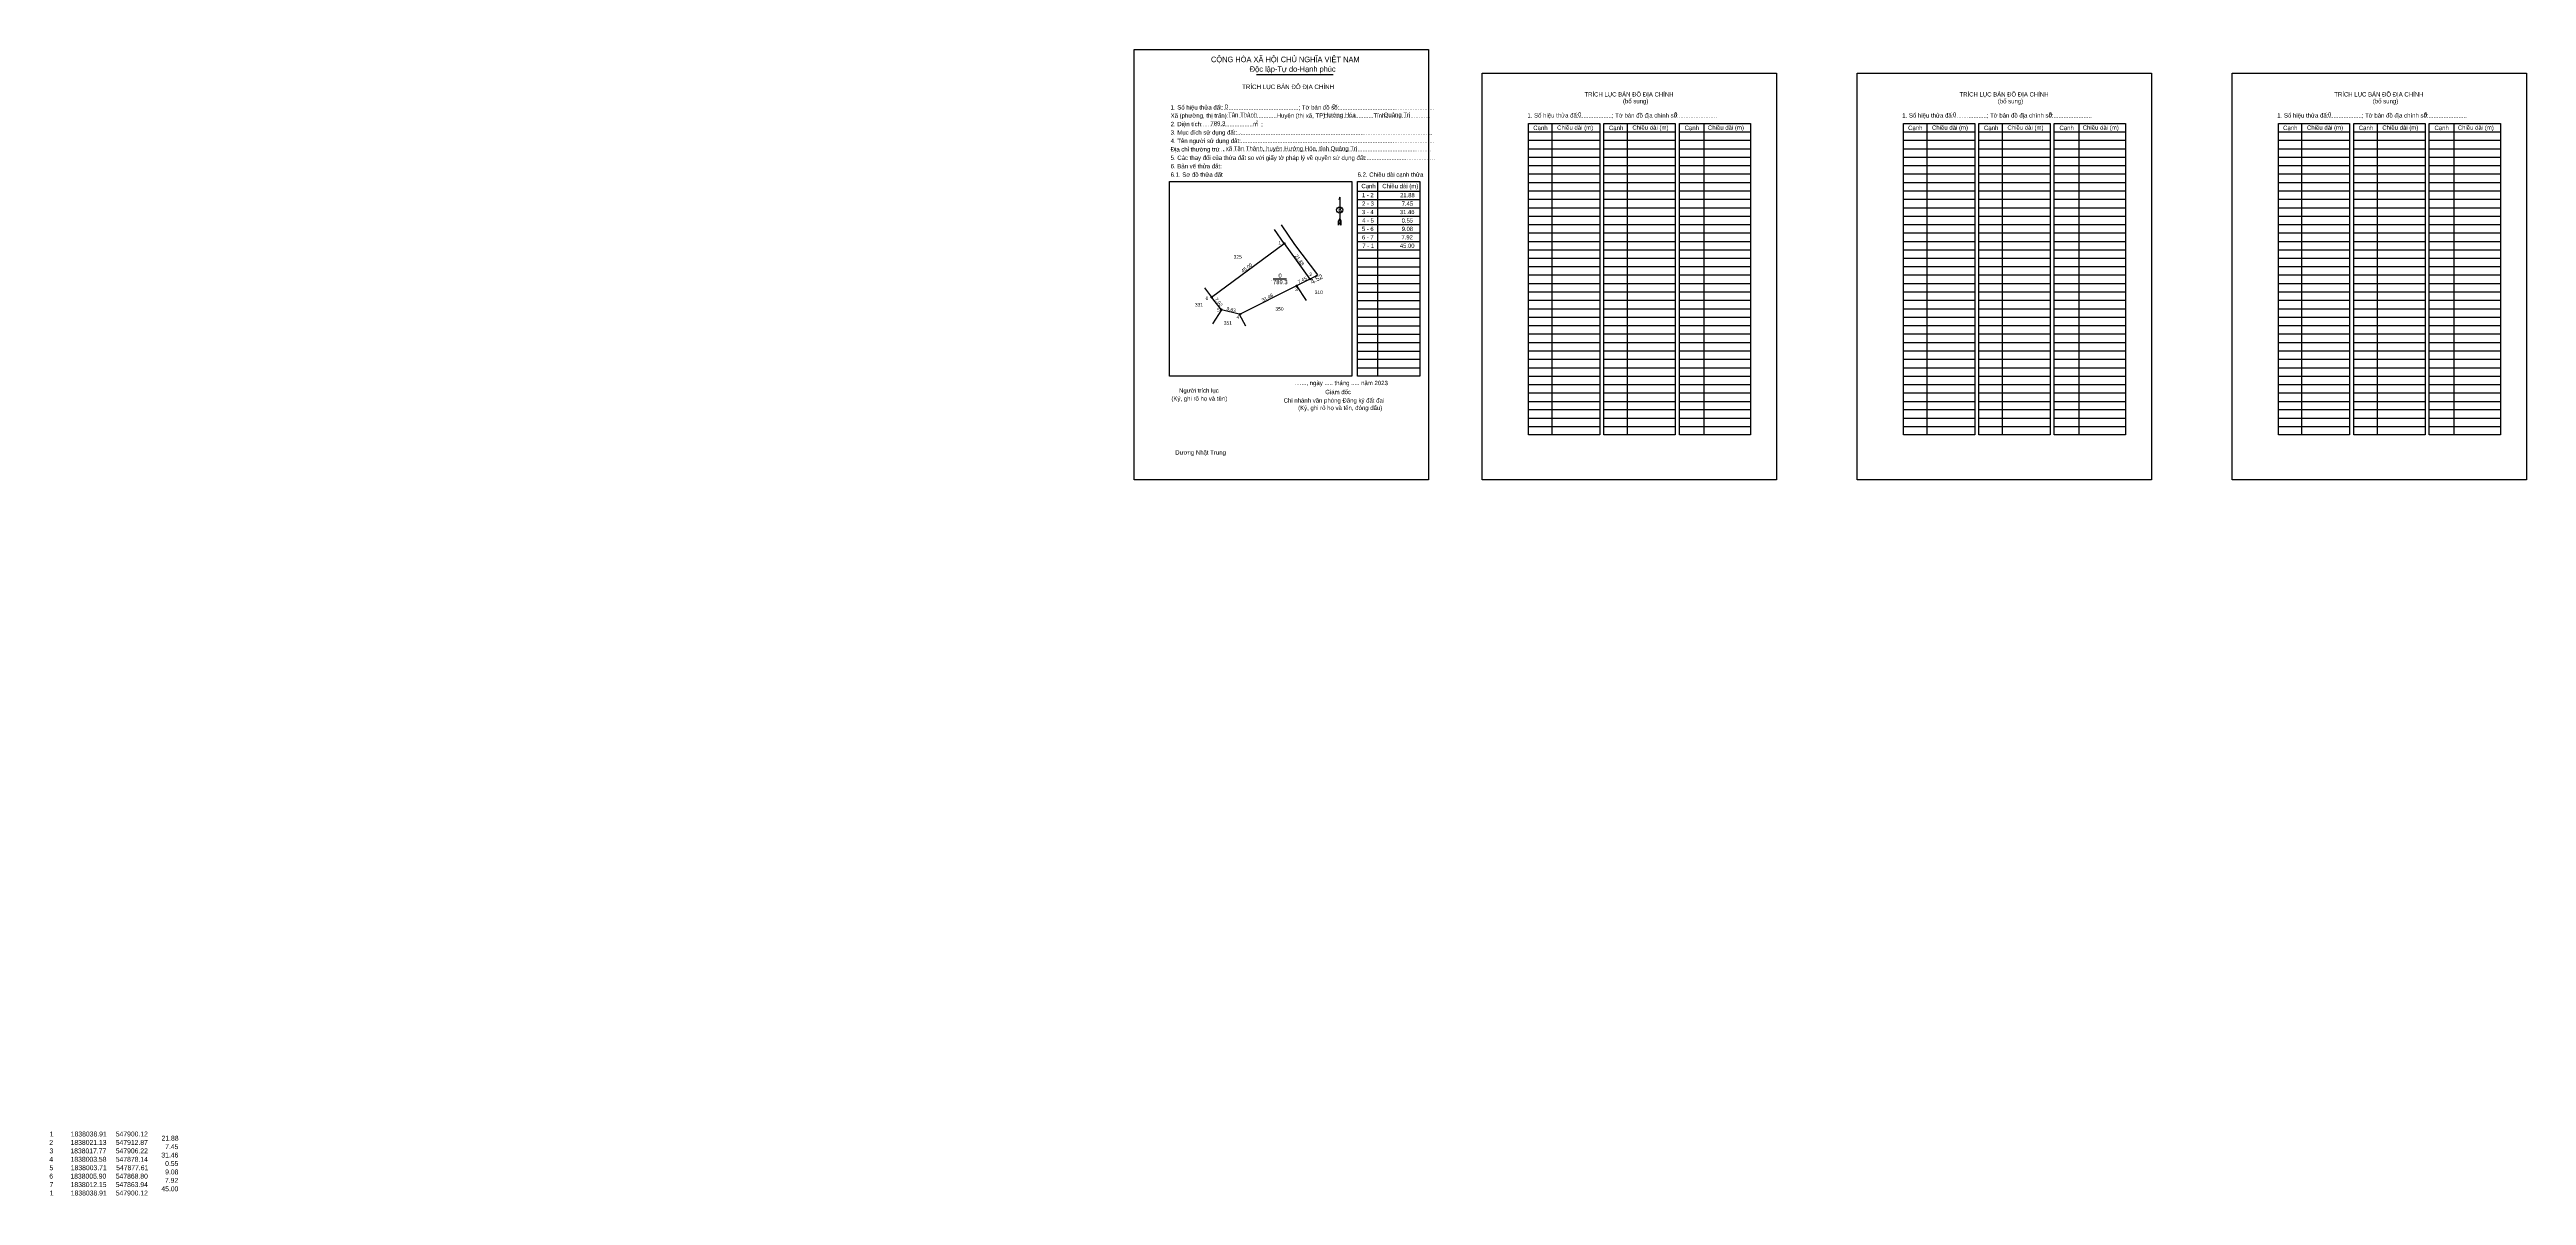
# Model space of a CAD drawing. Extents: x 547285 to 548519, y 1837565 to 1838136.
import ezdxf

# ---------------------------------------------------------------- set-up
doc = ezdxf.new("R2010")
doc.units = 0
for name, color, linetype in [('Level 1', 7, 'Continuous'), ('Level 10', 7, 'Continuous'), ('Level 11', 7, 'Continuous'), ('Level 13', 7, 'Continuous'), ('Level 2', 7, 'Continuous'), ('Level 23', 7, 'Continuous'), ('Level 49', 7, 'Continuous'), ('Level 52', 7, 'Continuous'), ('Level 53', 7, 'Continuous'), ('Level 6', 7, 'Continuous'), ('Level 8', 7, 'Continuous'), ('Level 9', 7, 'Continuous')]:
    doc.layers.add(name, color=color, linetype=linetype)

msp = doc.modelspace()

# ---------------------------------------------------------------- linework, layer by layer
at = {"layer": 'Level 1'}
for p, q in [((547825.4, 1838135.5), (547825.4, 1838135.5)), ((547998.7, 1838123.8), (547998.7, 1838123.8)), ((548033.3, 1838098.7), (548033.3, 1837943.5)), ((548070.9, 1838098.7), (548070.9, 1837943.5)), ((548109.1, 1838098.7), (548109.1, 1837943.5)), ((548220.1, 1838098.7), (548220.1, 1837943.5)), ((548257.6, 1838098.7), (548257.6, 1837943.5)), ((548295.9, 1838098.7), (548295.9, 1837943.5)), ((548406.8, 1838098.7), (548406.8, 1837943.5)), ((548444.4, 1838098.7), (548444.4, 1837943.5)), ((548482.6, 1838098.7), (548482.6, 1837943.5)), ((548021.8, 1838094.5), (548057.2, 1838094.5)), ((548021.8, 1838090.3), (548057.2, 1838090.3)), ((548021.8, 1838086.1), (548057.2, 1838086.1)), ((548059.3, 1838094.5), (548094.8, 1838094.5)), ((548059.3, 1838090.3), (548094.8, 1838090.3)), ((548059.3, 1838086.1), (548094.8, 1838086.1)), ((548096.9, 1838094.5), (548132.3, 1838094.5)), ((548096.9, 1838090.3), (548132.3, 1838090.3)), ((548096.9, 1838086.1), (548132.3, 1838086.1)), ((548208.5, 1838094.5), (548244, 1838094.5)), ((548208.5, 1838090.3), (548244, 1838090.3)), ((548208.5, 1838086.1), (548244, 1838086.1)), ((548246.1, 1838094.5), (548281.5, 1838094.5)), ((548246.1, 1838090.3), (548281.5, 1838090.3)), ((548246.1, 1838086.1), (548281.5, 1838086.1)), ((548283.6, 1838094.5), (548319.1, 1838094.5)), ((548283.6, 1838090.3), (548319.1, 1838090.3)), ((548283.6, 1838086.1), (548319.1, 1838086.1)), ((548395.3, 1838094.5), (548430.7, 1838094.5)), ((548395.3, 1838090.3), (548430.7, 1838090.3)), ((548395.3, 1838086.1), (548430.7, 1838086.1)), ((548432.8, 1838094.5), (548468.3, 1838094.5)), ((548432.8, 1838090.3), (548468.3, 1838090.3)), ((548432.8, 1838086.1), (548468.3, 1838086.1)), ((548470.4, 1838094.5), (548505.8, 1838094.5)), ((548470.4, 1838090.3), (548505.8, 1838090.3)), ((548470.4, 1838086.1), (548505.8, 1838086.1)), ((548021.8, 1838081.9), (548057.2, 1838081.9)), ((548021.8, 1838077.7), (548057.2, 1838077.7)), ((548021.8, 1838073.5), (548057.2, 1838073.5)), ((548059.3, 1838081.9), (548094.8, 1838081.9)), ((548059.3, 1838077.7), (548094.8, 1838077.7)), ((548059.3, 1838073.5), (548094.8, 1838073.5)), ((548096.9, 1838081.9), (548132.3, 1838081.9)), ((548096.9, 1838077.7), (548132.3, 1838077.7)), ((548096.9, 1838073.5), (548132.3, 1838073.5)), ((548208.5, 1838081.9), (548244, 1838081.9)), ((548208.5, 1838077.7), (548244, 1838077.7)), ((548208.5, 1838073.5), (548244, 1838073.5)), ((548246.1, 1838081.9), (548281.5, 1838081.9)), ((548246.1, 1838077.7), (548281.5, 1838077.7)), ((548246.1, 1838073.5), (548281.5, 1838073.5)), ((548283.6, 1838081.9), (548319.1, 1838081.9)), ((548283.6, 1838077.7), (548319.1, 1838077.7)), ((548283.6, 1838073.5), (548319.1, 1838073.5)), ((548395.3, 1838081.9), (548430.7, 1838081.9)), ((548395.3, 1838077.7), (548430.7, 1838077.7)), ((548395.3, 1838073.5), (548430.7, 1838073.5)), ((548432.8, 1838081.9), (548468.3, 1838081.9)), ((548432.8, 1838077.7), (548468.3, 1838077.7)), ((548432.8, 1838073.5), (548468.3, 1838073.5)), ((548470.4, 1838081.9), (548505.8, 1838081.9)), ((548470.4, 1838077.7), (548505.8, 1838077.7)), ((548470.4, 1838073.5), (548505.8, 1838073.5)), ((547843, 1838069.7), (547843, 1838069.7)), ((547927.7, 1838062), (547927.7, 1838049.3)), ((547936.6, 1838065), (547967.7, 1838065)), ((547936.6, 1838060.8), (547967.7, 1838060.8)), ((547946.6, 1838069.7), (547946.6, 1837972.8)), ((548021.8, 1838069.3), (548057.2, 1838069.3)), ((548021.8, 1838065.1), (548057.2, 1838065.1)), ((548021.8, 1838060.9), (548057.2, 1838060.9)), ((548059.3, 1838069.3), (548094.8, 1838069.3)), ((548059.3, 1838065.1), (548094.8, 1838065.1)), ((548059.3, 1838060.9), (548094.8, 1838060.9)), ((548096.9, 1838069.3), (548132.3, 1838069.3)), ((548096.9, 1838065.1), (548132.3, 1838065.1)), ((548096.9, 1838060.9), (548132.3, 1838060.9)), ((548208.5, 1838069.3), (548244, 1838069.3)), ((548208.5, 1838065.1), (548244, 1838065.1)), ((548208.5, 1838060.9), (548244, 1838060.9)), ((548246.1, 1838069.3), (548281.5, 1838069.3)), ((548246.1, 1838065.1), (548281.5, 1838065.1)), ((548246.1, 1838060.9), (548281.5, 1838060.9)), ((548283.6, 1838069.3), (548319.1, 1838069.3)), ((548283.6, 1838065.1), (548319.1, 1838065.1)), ((548283.6, 1838060.9), (548319.1, 1838060.9)), ((548395.3, 1838069.3), (548430.7, 1838069.3)), ((548395.3, 1838065.1), (548430.7, 1838065.1)), ((548395.3, 1838060.9), (548430.7, 1838060.9)), ((548432.8, 1838069.3), (548468.3, 1838069.3)), ((548432.8, 1838065.1), (548468.3, 1838065.1)), ((548432.8, 1838060.9), (548468.3, 1838060.9)), ((548470.4, 1838069.3), (548505.8, 1838069.3)), ((548470.4, 1838065.1), (548505.8, 1838065.1)), ((548470.4, 1838060.9), (548505.8, 1838060.9)), ((547927.7, 1838051.4), (547927.1, 1838050.1)), ((547927.1, 1838048), (547927.1, 1838050.1)), ((547927.7, 1838049.3), (547927.1, 1838048)), ((547927.7, 1838051.4), (547928.2, 1838050.1)), ((547927.7, 1838051.2), (547928.2, 1838049.9)), ((547927.7, 1838051), (547928.2, 1838049.7)), ((547927.7, 1838050.9), (547928.2, 1838049.5)), ((547927.7, 1838050.7), (547928.2, 1838049.4)), ((547927.7, 1838050.5), (547928.2, 1838049.2)), ((547927.7, 1838050.3), (547928.2, 1838049)), ((547927.7, 1838050.1), (547928.2, 1838048.8)), ((547927.7, 1838049.9), (547928.2, 1838048.6)), ((547927.7, 1838049.8), (547928.2, 1838048.4)), ((547927.7, 1838049.6), (547928.2, 1838048.2)), ((547927.7, 1838049.3), (547928.2, 1838048)), ((547928.2, 1838048), (547928.2, 1838050.1)), ((547936.6, 1838056.7), (547967.7, 1838056.7)), ((547936.6, 1838052.5), (547967.7, 1838052.5)), ((547936.6, 1838048.3), (547967.7, 1838048.3)), ((548021.8, 1838056.7), (548057.2, 1838056.7)), ((548021.8, 1838052.5), (548057.2, 1838052.5)), ((548021.8, 1838048.3), (548057.2, 1838048.3)), ((548059.3, 1838056.7), (548094.8, 1838056.7)), ((548059.3, 1838052.5), (548094.8, 1838052.5)), ((548059.3, 1838048.3), (548094.8, 1838048.3)), ((548096.9, 1838056.7), (548132.3, 1838056.7)), ((548096.9, 1838052.5), (548132.3, 1838052.5)), ((548096.9, 1838048.3), (548132.3, 1838048.3)), ((548208.5, 1838056.7), (548244, 1838056.7)), ((548208.5, 1838052.5), (548244, 1838052.5)), ((548208.5, 1838048.3), (548244, 1838048.3)), ((548246.1, 1838056.7), (548281.5, 1838056.7)), ((548246.1, 1838052.5), (548281.5, 1838052.5)), ((548246.1, 1838048.3), (548281.5, 1838048.3)), ((548283.6, 1838056.7), (548319.1, 1838056.7)), ((548283.6, 1838052.5), (548319.1, 1838052.5)), ((548283.6, 1838048.3), (548319.1, 1838048.3)), ((548395.3, 1838056.7), (548430.7, 1838056.7)), ((548395.3, 1838052.5), (548430.7, 1838052.5)), ((548395.3, 1838048.3), (548430.7, 1838048.3)), ((548432.8, 1838056.7), (548468.3, 1838056.7)), ((548432.8, 1838052.5), (548468.3, 1838052.5)), ((548432.8, 1838048.3), (548468.3, 1838048.3)), ((548470.4, 1838056.7), (548505.8, 1838056.7)), ((548470.4, 1838052.5), (548505.8, 1838052.5)), ((548470.4, 1838048.3), (548505.8, 1838048.3)), ((547936.6, 1838044.1), (547967.7, 1838044.1)), ((547936.6, 1838039.9), (547967.7, 1838039.9)), ((547936.6, 1838035.7), (547967.7, 1838035.7)), ((548021.8, 1838044.1), (548057.2, 1838044.1)), ((548021.8, 1838039.9), (548057.2, 1838039.9)), ((548021.8, 1838035.7), (548057.2, 1838035.7)), ((548059.3, 1838044.1), (548094.8, 1838044.1)), ((548059.3, 1838039.9), (548094.8, 1838039.9)), ((548059.3, 1838035.7), (548094.8, 1838035.7)), ((548096.9, 1838044.1), (548132.3, 1838044.1)), ((548096.9, 1838039.9), (548132.3, 1838039.9)), ((548096.9, 1838035.7), (548132.3, 1838035.7)), ((548208.5, 1838044.1), (548244, 1838044.1)), ((548208.5, 1838039.9), (548244, 1838039.9)), ((548208.5, 1838035.7), (548244, 1838035.7)), ((548246.1, 1838044.1), (548281.5, 1838044.1)), ((548246.1, 1838039.9), (548281.5, 1838039.9)), ((548246.1, 1838035.7), (548281.5, 1838035.7)), ((548283.6, 1838044.1), (548319.1, 1838044.1)), ((548283.6, 1838039.9), (548319.1, 1838039.9)), ((548283.6, 1838035.7), (548319.1, 1838035.7)), ((548395.3, 1838044.1), (548430.7, 1838044.1)), ((548395.3, 1838039.9), (548430.7, 1838039.9)), ((548395.3, 1838035.7), (548430.7, 1838035.7)), ((548432.8, 1838044.1), (548468.3, 1838044.1)), ((548432.8, 1838039.9), (548468.3, 1838039.9)), ((548432.8, 1838035.7), (548468.3, 1838035.7)), ((548470.4, 1838044.1), (548505.8, 1838044.1)), ((548470.4, 1838039.9), (548505.8, 1838039.9)), ((548470.4, 1838035.7), (548505.8, 1838035.7)), ((547936.6, 1838031.5), (547967.7, 1838031.5)), ((547936.6, 1838027.3), (547967.7, 1838027.3)), ((547936.6, 1838023.1), (547967.7, 1838023.1)), ((548021.8, 1838031.5), (548057.2, 1838031.5)), ((548021.8, 1838027.4), (548057.2, 1838027.4)), ((548021.8, 1838023.2), (548057.2, 1838023.2)), ((548059.3, 1838031.5), (548094.8, 1838031.5)), ((548059.3, 1838027.4), (548094.8, 1838027.4)), ((548059.3, 1838023.2), (548094.8, 1838023.2)), ((548096.9, 1838031.5), (548132.3, 1838031.5)), ((548096.9, 1838027.4), (548132.3, 1838027.4)), ((548096.9, 1838023.2), (548132.3, 1838023.2)), ((548208.5, 1838031.5), (548244, 1838031.5)), ((548208.5, 1838027.4), (548244, 1838027.4)), ((548208.5, 1838023.2), (548244, 1838023.2)), ((548246.1, 1838031.5), (548281.5, 1838031.5)), ((548246.1, 1838027.4), (548281.5, 1838027.4)), ((548246.1, 1838023.2), (548281.5, 1838023.2)), ((548283.6, 1838031.5), (548319.1, 1838031.5)), ((548283.6, 1838027.4), (548319.1, 1838027.4)), ((548283.6, 1838023.2), (548319.1, 1838023.2)), ((548395.3, 1838031.5), (548430.7, 1838031.5)), ((548395.3, 1838027.4), (548430.7, 1838027.4)), ((548395.3, 1838023.2), (548430.7, 1838023.2)), ((548432.8, 1838031.5), (548468.3, 1838031.5)), ((548432.8, 1838027.4), (548468.3, 1838027.4)), ((548432.8, 1838023.2), (548468.3, 1838023.2)), ((548470.4, 1838031.5), (548505.8, 1838031.5)), ((548470.4, 1838027.4), (548505.8, 1838027.4)), ((548470.4, 1838023.2), (548505.8, 1838023.2)), ((547936.6, 1838018.9), (547967.7, 1838018.9)), ((547936.6, 1838014.7), (547967.7, 1838014.7)), ((547936.6, 1838010.5), (547967.7, 1838010.5)), ((548021.8, 1838019), (548057.2, 1838019)), ((548021.8, 1838014.8), (548057.2, 1838014.8)), ((548021.8, 1838010.6), (548057.2, 1838010.6)), ((548059.3, 1838019), (548094.8, 1838019)), ((548059.3, 1838014.8), (548094.8, 1838014.8)), ((548059.3, 1838010.6), (548094.8, 1838010.6)), ((548096.9, 1838019), (548132.3, 1838019)), ((548096.9, 1838014.8), (548132.3, 1838014.8)), ((548096.9, 1838010.6), (548132.3, 1838010.6)), ((548208.5, 1838019), (548244, 1838019)), ((548208.5, 1838014.8), (548244, 1838014.8)), ((548208.5, 1838010.6), (548244, 1838010.6)), ((548246.1, 1838019), (548281.5, 1838019)), ((548246.1, 1838014.8), (548281.5, 1838014.8)), ((548246.1, 1838010.6), (548281.5, 1838010.6)), ((548283.6, 1838019), (548319.1, 1838019)), ((548283.6, 1838014.8), (548319.1, 1838014.8)), ((548283.6, 1838010.6), (548319.1, 1838010.6)), ((548395.3, 1838019), (548430.7, 1838019)), ((548395.3, 1838014.8), (548430.7, 1838014.8)), ((548395.3, 1838010.6), (548430.7, 1838010.6)), ((548432.8, 1838019), (548468.3, 1838019)), ((548432.8, 1838014.8), (548468.3, 1838014.8)), ((548432.8, 1838010.6), (548468.3, 1838010.6)), ((548470.4, 1838019), (548505.8, 1838019)), ((548470.4, 1838014.8), (548505.8, 1838014.8)), ((548470.4, 1838010.6), (548505.8, 1838010.6)), ((547936.6, 1838006.3), (547967.7, 1838006.3)), ((547936.6, 1838002.1), (547967.7, 1838002.1)), ((547936.6, 1837997.9), (547967.7, 1837997.9)), ((548021.8, 1838006.4), (548057.2, 1838006.4)), ((548021.8, 1838002.2), (548057.2, 1838002.2)), ((548021.8, 1837998), (548057.2, 1837998)), ((548059.3, 1838006.4), (548094.8, 1838006.4)), ((548059.3, 1838002.2), (548094.8, 1838002.2)), ((548059.3, 1837998), (548094.8, 1837998)), ((548096.9, 1838006.4), (548132.3, 1838006.4)), ((548096.9, 1838002.2), (548132.3, 1838002.2)), ((548096.9, 1837998), (548132.3, 1837998)), ((548208.5, 1838006.4), (548244, 1838006.4)), ((548208.5, 1838002.2), (548244, 1838002.2)), ((548208.5, 1837998), (548244, 1837998)), ((548246.1, 1838006.4), (548281.5, 1838006.4)), ((548246.1, 1838002.2), (548281.5, 1838002.2)), ((548246.1, 1837998), (548281.5, 1837998)), ((548283.6, 1838006.4), (548319.1, 1838006.4)), ((548283.6, 1838002.2), (548319.1, 1838002.2)), ((548283.6, 1837998), (548319.1, 1837998)), ((548395.3, 1838006.4), (548430.7, 1838006.4)), ((548395.3, 1838002.2), (548430.7, 1838002.2)), ((548395.3, 1837998), (548430.7, 1837998)), ((548432.8, 1838006.4), (548468.3, 1838006.4)), ((548432.8, 1838002.2), (548468.3, 1838002.2)), ((548432.8, 1837998), (548468.3, 1837998)), ((548470.4, 1838006.4), (548505.8, 1838006.4)), ((548470.4, 1838002.2), (548505.8, 1838002.2)), ((548470.4, 1837998), (548505.8, 1837998)), ((547936.6, 1837993.7), (547967.7, 1837993.7)), ((547936.6, 1837989.5), (547967.7, 1837989.5)), ((547936.6, 1837985.3), (547967.7, 1837985.3)), ((548021.8, 1837993.8), (548057.2, 1837993.8)), ((548021.8, 1837989.6), (548057.2, 1837989.6)), ((548021.8, 1837985.4), (548057.2, 1837985.4)), ((548059.3, 1837993.8), (548094.8, 1837993.8)), ((548059.3, 1837989.6), (548094.8, 1837989.6)), ((548059.3, 1837985.4), (548094.8, 1837985.4)), ((548096.9, 1837993.8), (548132.3, 1837993.8)), ((548096.9, 1837989.6), (548132.3, 1837989.6)), ((548096.9, 1837985.4), (548132.3, 1837985.4)), ((548208.5, 1837993.8), (548244, 1837993.8)), ((548208.5, 1837989.6), (548244, 1837989.6)), ((548208.5, 1837985.4), (548244, 1837985.4)), ((548246.1, 1837993.8), (548281.5, 1837993.8)), ((548246.1, 1837989.6), (548281.5, 1837989.6)), ((548246.1, 1837985.4), (548281.5, 1837985.4)), ((548283.6, 1837993.8), (548319.1, 1837993.8)), ((548283.6, 1837989.6), (548319.1, 1837989.6)), ((548283.6, 1837985.4), (548319.1, 1837985.4)), ((548395.3, 1837993.8), (548430.7, 1837993.8)), ((548395.3, 1837989.6), (548430.7, 1837989.6)), ((548395.3, 1837985.4), (548430.7, 1837985.4)), ((548432.8, 1837993.8), (548468.3, 1837993.8)), ((548432.8, 1837989.6), (548468.3, 1837989.6)), ((548432.8, 1837985.4), (548468.3, 1837985.4)), ((548470.4, 1837993.8), (548505.8, 1837993.8)), ((548470.4, 1837989.6), (548505.8, 1837989.6)), ((548470.4, 1837985.4), (548505.8, 1837985.4)), ((547933.8, 1837972.8), (547933.8, 1837972.8)), ((547936.6, 1837981.2), (547967.7, 1837981.2)), ((547936.6, 1837977), (547967.7, 1837977)), ((548021.8, 1837981.2), (548057.2, 1837981.2)), ((548021.8, 1837977), (548057.2, 1837977)), ((548021.8, 1837972.8), (548057.2, 1837972.8)), ((548059.3, 1837981.2), (548094.8, 1837981.2)), ((548059.3, 1837977), (548094.8, 1837977)), ((548059.3, 1837972.8), (548094.8, 1837972.8)), ((548096.9, 1837981.2), (548132.3, 1837981.2)), ((548096.9, 1837977), (548132.3, 1837977)), ((548096.9, 1837972.8), (548132.3, 1837972.8)), ((548208.5, 1837981.2), (548244, 1837981.2)), ((548208.5, 1837977), (548244, 1837977)), ((548208.5, 1837972.8), (548244, 1837972.8)), ((548246.1, 1837981.2), (548281.5, 1837981.2)), ((548246.1, 1837977), (548281.5, 1837977)), ((548246.1, 1837972.8), (548281.5, 1837972.8)), ((548283.6, 1837981.2), (548319.1, 1837981.2)), ((548283.6, 1837977), (548319.1, 1837977)), ((548283.6, 1837972.8), (548319.1, 1837972.8)), ((548395.3, 1837981.2), (548430.7, 1837981.2)), ((548395.3, 1837977), (548430.7, 1837977)), ((548395.3, 1837972.8), (548430.7, 1837972.8)), ((548432.8, 1837981.2), (548468.3, 1837981.2)), ((548432.8, 1837977), (548468.3, 1837977)), ((548432.8, 1837972.8), (548468.3, 1837972.8)), ((548470.4, 1837981.2), (548505.8, 1837981.2)), ((548470.4, 1837977), (548505.8, 1837977)), ((548470.4, 1837972.8), (548505.8, 1837972.8)), ((548021.8, 1837968.6), (548057.2, 1837968.6)), ((548021.8, 1837964.4), (548057.2, 1837964.4)), ((548059.3, 1837968.6), (548094.8, 1837968.6)), ((548059.3, 1837964.4), (548094.8, 1837964.4)), ((548096.9, 1837968.6), (548132.3, 1837968.6)), ((548096.9, 1837964.4), (548132.3, 1837964.4)), ((548208.5, 1837968.6), (548244, 1837968.6)), ((548208.5, 1837964.4), (548244, 1837964.4)), ((548246.1, 1837968.6), (548281.5, 1837968.6)), ((548246.1, 1837964.4), (548281.5, 1837964.4)), ((548283.6, 1837968.6), (548319.1, 1837968.6)), ((548283.6, 1837964.4), (548319.1, 1837964.4)), ((548395.3, 1837968.6), (548430.7, 1837968.6)), ((548395.3, 1837964.4), (548430.7, 1837964.4)), ((548432.8, 1837968.6), (548468.3, 1837968.6)), ((548432.8, 1837964.4), (548468.3, 1837964.4)), ((548470.4, 1837968.6), (548505.8, 1837968.6)), ((548470.4, 1837964.4), (548505.8, 1837964.4)), ((548021.8, 1837960.2), (548057.2, 1837960.2)), ((548021.8, 1837956.1), (548057.2, 1837956.1)), ((548021.8, 1837951.9), (548057.2, 1837951.9)), ((548059.3, 1837960.2), (548094.8, 1837960.2)), ((548059.3, 1837956.1), (548094.8, 1837956.1)), ((548059.3, 1837951.9), (548094.8, 1837951.9)), ((548096.9, 1837960.2), (548132.3, 1837960.2)), ((548096.9, 1837956.1), (548132.3, 1837956.1)), ((548096.9, 1837951.9), (548132.3, 1837951.9)), ((548208.5, 1837960.2), (548244, 1837960.2)), ((548208.5, 1837956.1), (548244, 1837956.1)), ((548208.5, 1837951.9), (548244, 1837951.9)), ((548246.1, 1837960.2), (548281.5, 1837960.2)), ((548246.1, 1837956.1), (548281.5, 1837956.1)), ((548246.1, 1837951.9), (548281.5, 1837951.9)), ((548283.6, 1837960.2), (548319.1, 1837960.2)), ((548283.6, 1837956.1), (548319.1, 1837956.1)), ((548283.6, 1837951.9), (548319.1, 1837951.9)), ((548395.3, 1837960.2), (548430.7, 1837960.2)), ((548395.3, 1837956.1), (548430.7, 1837956.1)), ((548395.3, 1837951.9), (548430.7, 1837951.9)), ((548432.8, 1837960.2), (548468.3, 1837960.2)), ((548432.8, 1837956.1), (548468.3, 1837956.1)), ((548432.8, 1837951.9), (548468.3, 1837951.9)), ((548470.4, 1837960.2), (548505.8, 1837960.2)), ((548470.4, 1837956.1), (548505.8, 1837956.1)), ((548470.4, 1837951.9), (548505.8, 1837951.9)), ((548021.8, 1837947.7), (548057.2, 1837947.7)), ((548059.3, 1837947.7), (548094.8, 1837947.7)), ((548096.9, 1837947.7), (548132.3, 1837947.7)), ((548208.5, 1837947.7), (548244, 1837947.7)), ((548246.1, 1837947.7), (548281.5, 1837947.7)), ((548283.6, 1837947.7), (548319.1, 1837947.7)), ((548395.3, 1837947.7), (548430.7, 1837947.7)), ((548432.8, 1837947.7), (548468.3, 1837947.7)), ((548470.4, 1837947.7), (548505.8, 1837947.7)), ((547972, 1837921.1), (547972, 1837921.1)), ((548145.3, 1837921.1), (548145.3, 1837921.1))]:
    msp.add_line(p, q, dxfattribs=at)
for points in [[(548021.8, 1838098.7), (548057.2, 1838098.7), (548057.2, 1837943.5), (548021.8, 1837943.5)], [(548059.3, 1838098.7), (548094.8, 1838098.7), (548094.8, 1837943.5), (548059.3, 1837943.5)], [(548096.9, 1838098.7), (548132.3, 1838098.7), (548132.3, 1837943.5), (548096.9, 1837943.5)], [(548208.5, 1838098.7), (548244, 1838098.7), (548244, 1837943.5), (548208.5, 1837943.5)], [(548246.1, 1838098.7), (548281.5, 1838098.7), (548281.5, 1837943.5), (548246.1, 1837943.5)], [(548283.6, 1838098.7), (548319.1, 1838098.7), (548319.1, 1837943.5), (548283.6, 1837943.5)], [(548395.3, 1838098.7), (548430.7, 1838098.7), (548430.7, 1837943.5), (548395.3, 1837943.5)], [(548432.8, 1838098.7), (548468.3, 1838098.7), (548468.3, 1837943.5), (548432.8, 1837943.5)], [(548470.4, 1838098.7), (548505.8, 1838098.7), (548505.8, 1837943.5), (548470.4, 1837943.5)], [(547843, 1838069.7), (547933.8, 1838069.7), (547933.8, 1837972.8), (547843, 1837972.8)], [(547936.6, 1838069.7), (547967.7, 1838069.7), (547967.7, 1837972.8), (547936.6, 1837972.8)]]:
    msp.add_lwpolyline(points, close=True, dxfattribs=at)
msp.add_lwpolyline([(547928, 1838060.6), (547927.7, 1838062), (547927.3, 1838060.6)], dxfattribs=at)
msp.add_circle((547927.7, 1838055.6), 1.55, dxfattribs=at)
at = {"layer": 'Level 10'}
msp.add_lwpolyline([(547868.8, 1838005.9), (547863.9, 1838012.1), (547900.1, 1838038.9), (547912.9, 1838021.1), (547906.2, 1838017.8), (547878.1, 1838003.6), (547877.6, 1838003.7)], close=True, dxfattribs=at)
at = {"layer": 'Level 11'}
for centre in [(547900.1, 1838038.9), (547863.9, 1838012.1), (547906.2, 1838017.8), (547912.9, 1838021.1), (547868.8, 1838005.9), (547868.8, 1838005.9), (547878.1, 1838003.6)]:
    msp.add_circle(centre, 0.35, dxfattribs=at)
at = {"layer": 'Level 13'}
for p, q in [((547886.2, 1838123.1), (547924.5, 1838123.1)), ((547900.1, 1838038.9), (547895.2, 1838045.8)), ((547860.3, 1838016.8), (547863.9, 1838012.1)), ((547906.2, 1838017.8), (547911, 1838010.4)), ((547868.8, 1838005.9), (547864.3, 1837998.9)), ((547877.6, 1838003.7), (547880.8, 1837997.9))]:
    msp.add_line(p, q, dxfattribs=at)
at = {"layer": 'Level 2'}
for points in [[(547825.4, 1838135.5), (547972, 1838135.5), (547972, 1837921.1), (547825.4, 1837921.1)], [(547998.7, 1838123.8), (548145.3, 1838123.8), (548145.3, 1837921.1), (547998.7, 1837921.1)], [(548185.5, 1838123.8), (548332.1, 1838123.8), (548332.1, 1837921.1), (548185.5, 1837921.1)], [(548372.2, 1838123.8), (548518.8, 1838123.8), (548518.8, 1837921.1), (548372.2, 1837921.1)]]:
    msp.add_lwpolyline(points, close=True, dxfattribs=at)
at = {"layer": 'Level 23'}
msp.add_lwpolyline([(547916.9, 1838023.2), (547905.3, 1838038.3), (547898.8, 1838048.1)], dxfattribs=at)
at = {"layer": 'Level 8'}
msp.add_line((547912.9, 1838021.1), (547916.9, 1838023.2), dxfattribs=at)
at = {"layer": 'Level 9'}
msp.add_line((547894.5, 1838021.2), (547901.2, 1838021.2), dxfattribs=at)

# ---------------------------------------------------------------- texts
at = {"layer": 'Level 1'}
for s, height, p in [('TRÍCH LỤC BẢN ĐỒ ĐỊA CHÍNH', 2.237, (547879.1, 1838115.8)), ('TRÍCH LỤC BẢN ĐỒ ĐỊA CHÍNH', 2.167, (548049.6, 1838112.1)), ('(bổ sung)', 2.17, (548068.8, 1838108.7)), ('TRÍCH LỤC BẢN ĐỒ ĐỊA CHÍNH', 2.167, (548236.4, 1838112.1)), ('(bổ sung)', 2.17, (548255.5, 1838108.7)), ('TRÍCH LỤC BẢN ĐỒ ĐỊA CHÍNH', 2.167, (548423.1, 1838112.1)), ('(bổ sung)', 2.17, (548442.3, 1838108.7)), ('Xã (phường, thị trấn):.............................Huyện (thị xã, TP):............................Tỉnh:..........................', 2.167, (547843.5, 1838101.5)), ('2. Diện tích:..............................m  ;', 2.167, (547843.5, 1838097.3)), ('1. Số hiệu thửa đất:.............................................; Tờ bản đồ số:.........................................................', 2.167, (547843.5, 1838105.6)), ('2', 1.4, (547885.9, 1838098.7)), ('1. Số hiệu thửa đấ:....................; Tờ bản đồ địa chính số:.......................', 2.167, (548021.2, 1838101.6)), ('Cạnh', 2.17, (548024.1, 1838095.4)), ('Chiều dài (m)', 2.167, (548036, 1838095.5)), ('Cạnh', 2.17, (548061.8, 1838095.4)), ('Chiều dài (m)', 2.167, (548073.5, 1838095.5)), ('Cạnh', 2.17, (548099.5, 1838095.4)), ('Chiều dài (m)', 2.167, (548111.1, 1838095.5)), ('1. Số hiệu thửa đấ:....................; Tờ bản đồ địa chính số:.......................', 2.167, (548207.9, 1838101.6)), ('Cạnh', 2.17, (548210.8, 1838095.4)), ('Chiều dài (m)', 2.167, (548222.7, 1838095.5)), ('Cạnh', 2.17, (548248.6, 1838095.4)), ('Chiều dài (m)', 2.167, (548260.3, 1838095.5)), ('Cạnh', 2.17, (548286.2, 1838095.4)), ('Chiều dài (m)', 2.167, (548297.8, 1838095.5)), ('1. Số hiệu thửa đấ:....................; Tờ bản đồ địa chính số:.......................', 2.167, (548394.7, 1838101.6)), ('Cạnh', 2.17, (548397.6, 1838095.4)), ('Chiều dài (m)', 2.167, (548409.5, 1838095.5)), ('Cạnh', 2.17, (548435.3, 1838095.4)), ('Chiều dài (m)', 2.167, (548447, 1838095.5)), ('Cạnh', 2.17, (548473, 1838095.4)), ('Chiều dài (m)', 2.167, (548484.6, 1838095.5)), ('4. Tên người sử dụng đất:....................................................................................................................', 2.167, (547843.5, 1838088.9)), ('Địa chỉ thường trú:..............................................................................................................................', 2.167, (547843.5, 1838084.7)), ('3. Mục đích sử dụng đất:.....................................................................................................................', 2.167, (547843.5, 1838093.1)), ('5. Các thay đổi của thửa đất so với giấy tờ pháp lý về quyền sử dụng đất:.........................................', 2.167, (547843.5, 1838080.5)), ('6. Bản vẽ thửa đất:', 2.167, (547843.5, 1838076.3)), ('6.1. Sơ đồ thửa đất', 2.167, (547843.5, 1838072.1)), ('6.2. Chiều dài cạnh thửa', 2.167, (547936.6, 1838072.1)), ('Cạnh', 2.17, (547938.5, 1838066.4)), ('Chiều dài (m)', 2.167, (547948.9, 1838066.4)), ('B', 2.1, (547926.9, 1838054.6)), ('(Ký, ghi rõ họ và tên)', 2.167, (547843.9, 1837960.5)), ('Người trích lục', 2.167, (547847.7, 1837964.5)), ('Chi nhánh văn phòng Đăng ký đất đai', 2.167, (547899.8, 1837959.6)), ('......., ngày ..... tháng ..... năm 2023', 2.167, (547905.3, 1837968.3)), ('Giám đốc', 2.17, (547920.5, 1837963.8)), ('(Ký, ghi rõ họ và tên, đóng dấu)', 2.167, (547907, 1837955.9)), ('Dương Nhật Trung', 2.167, (547845.8, 1837933.7))]:
    msp.add_text(s, height=height, dxfattribs=at).set_placement(p)
at = {"layer": 'Level 13'}
for s, height, p in [('CỘNG HÒA XÃ HỘI CHỦ NGHĨA VIỆT NAM', 2.768, (547863.6, 1838129.2)), ('Độc lập-Tự do-Hạnh phúc', 2.768, (547882.9, 1838124.4)), ('0', 2.1, (547897.2, 1838021.8)), ('.', 2.1, (547893.5, 1838020.2)), ('789.3', 2.1, (547894.5, 1838018.6))]:
    msp.add_text(s, height=height, dxfattribs=at).set_placement(p)
msp.add_text('4.52', height=2.4, rotation=29.2165, dxfattribs=at).set_placement((547914, 1838018.5))
at = {"layer": 'Level 49'}
for s, rotation, p in [('45.00', 36.4879, (547879.5, 1838024.2)), ('21.88', 305.6442, (547905.2, 1838032.6)), ('7.45', 26.8051, (547907.4, 1838018.8)), ('7.92', 307.8686, (547865.3, 1838011)), ('31.46', 26.8044, (547889.4, 1838009.8)), ('9.63', 346.0403, (547871.2, 1838005.7))]:
    msp.add_text(s, height=1.75, rotation=rotation, dxfattribs=at).set_placement(p)
at = {"layer": 'Level 52'}
for s, p in [('1 - 2', (547938.8, 1838061.9)), ('2 - 3', (547938.9, 1838057.7)), ('21.88', (547957.8, 1838061.9)), ('7.45', (547958.6, 1838057.7)), ('3 - 4', (547938.8, 1838053.5)), ('4 - 5', (547938.9, 1838049.3)), ('5 - 6', (547938.8, 1838045.1)), ('31.46', (547957.7, 1838053.5)), ('0.55', (547958.6, 1838049.3)), ('9.08', (547958.6, 1838045.1)), ('6 - 7', (547938.8, 1838040.9)), ('7 - 1', (547939, 1838036.7)), ('45.00', (547957.7, 1838036.7)), ('7.92', (547958.5, 1838040.9))]:
    msp.add_text(s, height=2.1, dxfattribs=at).set_placement(p)
at = {"layer": 'Level 53'}
for s, p in [('2', (547285, 1837589.8)), ('1', (547285.2, 1837594)), ('1838038.91', (547295.7, 1837594)), ('1838021.13', (547295.6, 1837589.8)), ('547900.12', (547318.1, 1837594)), ('547912.87', (547318.1, 1837589.8)), ('21.88', (547340.9, 1837591.9)), ('4', (547285, 1837581.4)), ('3', (547285.1, 1837585.6)), ('5', (547285.1, 1837577.2)), ('1838017.77', (547295.5, 1837585.6)), ('1838003.58', (547295.6, 1837581.4)), ('1838003.71', (547295.7, 1837577.2)), ('547906.22', (547318.1, 1837585.6)), ('547878.14', (547318.1, 1837581.4)), ('547877.61', (547318.3, 1837577.2)), ('31.46', (547340.8, 1837583.5)), ('0.55', (547342.7, 1837579.3)), ('7.45', (547342.7, 1837587.7)), ('6', (547285, 1837573)), ('7', (547285.1, 1837568.8)), ('1', (547285.2, 1837564.6)), ('1838005.90', (547295.5, 1837573)), ('1838012.15', (547295.6, 1837568.8)), ('1838038.91', (547295.7, 1837564.6)), ('547868.80', (547318.1, 1837573)), ('547863.94', (547318.1, 1837568.8)), ('547900.12', (547318.1, 1837564.6)), ('45.00', (547340.8, 1837566.7)), ('9.08', (547342.7, 1837575.1)), ('7.92', (547342.6, 1837570.9))]:
    msp.add_text(s, height=2.45, dxfattribs=at).set_placement(p)
at = {"layer": 'Level 6'}
for s, height, p in [('789.3', 2.17, (547863.3, 1838097.6)), ('0', 2.17, (547870.4, 1838106)), ('Tân Thành', 2.17, (547872.1, 1838101.9)), ('Hướng Hóa', 2.17, (547919.9, 1838101.8)), ('0', 2.17, (547924, 1838106.1)), ('Quảng Trị', 2.17, (547949.6, 1838101.9)), ('0', 2.17, (548046.4, 1838102)), ('0', 2.17, (548094.2, 1838102)), ('0', 2.17, (548233.1, 1838102)), ('0', 2.17, (548280.9, 1838102)), ('0', 2.17, (548419.9, 1838102)), ('0', 2.17, (548467.7, 1838102)), (', xã Tân Thành, huyện Hướng Hóa, tỉnh Quảng Trị', 2.167, (547869.3, 1838085.1)), ('.', 2.17, (547877.7, 1838093.4))]:
    msp.add_text(s, height=height, dxfattribs=at).set_placement(p)
at = {"layer": 'Level 9'}
for s, p in [('1', (547897.2, 1838038.4)), ('325', (547874.9, 1838031.3)), ('2', (547912.6, 1838022.6)), ('6', (547860.9, 1838010.7)), ('3', (547905.5, 1838015.2)), ('310', (547915.3, 1838013.7)), ('331', (547855.6, 1838007.5)), ('5', (547866.6, 1838004.9)), ('351', (547870, 1837998.4)), ('4', (547876.3, 1838001.3)), ('350', (547895.7, 1838005.4))]:
    msp.add_text(s, height=1.75, dxfattribs=at).set_placement(p)

doc.saveas('drawing.dxf')
